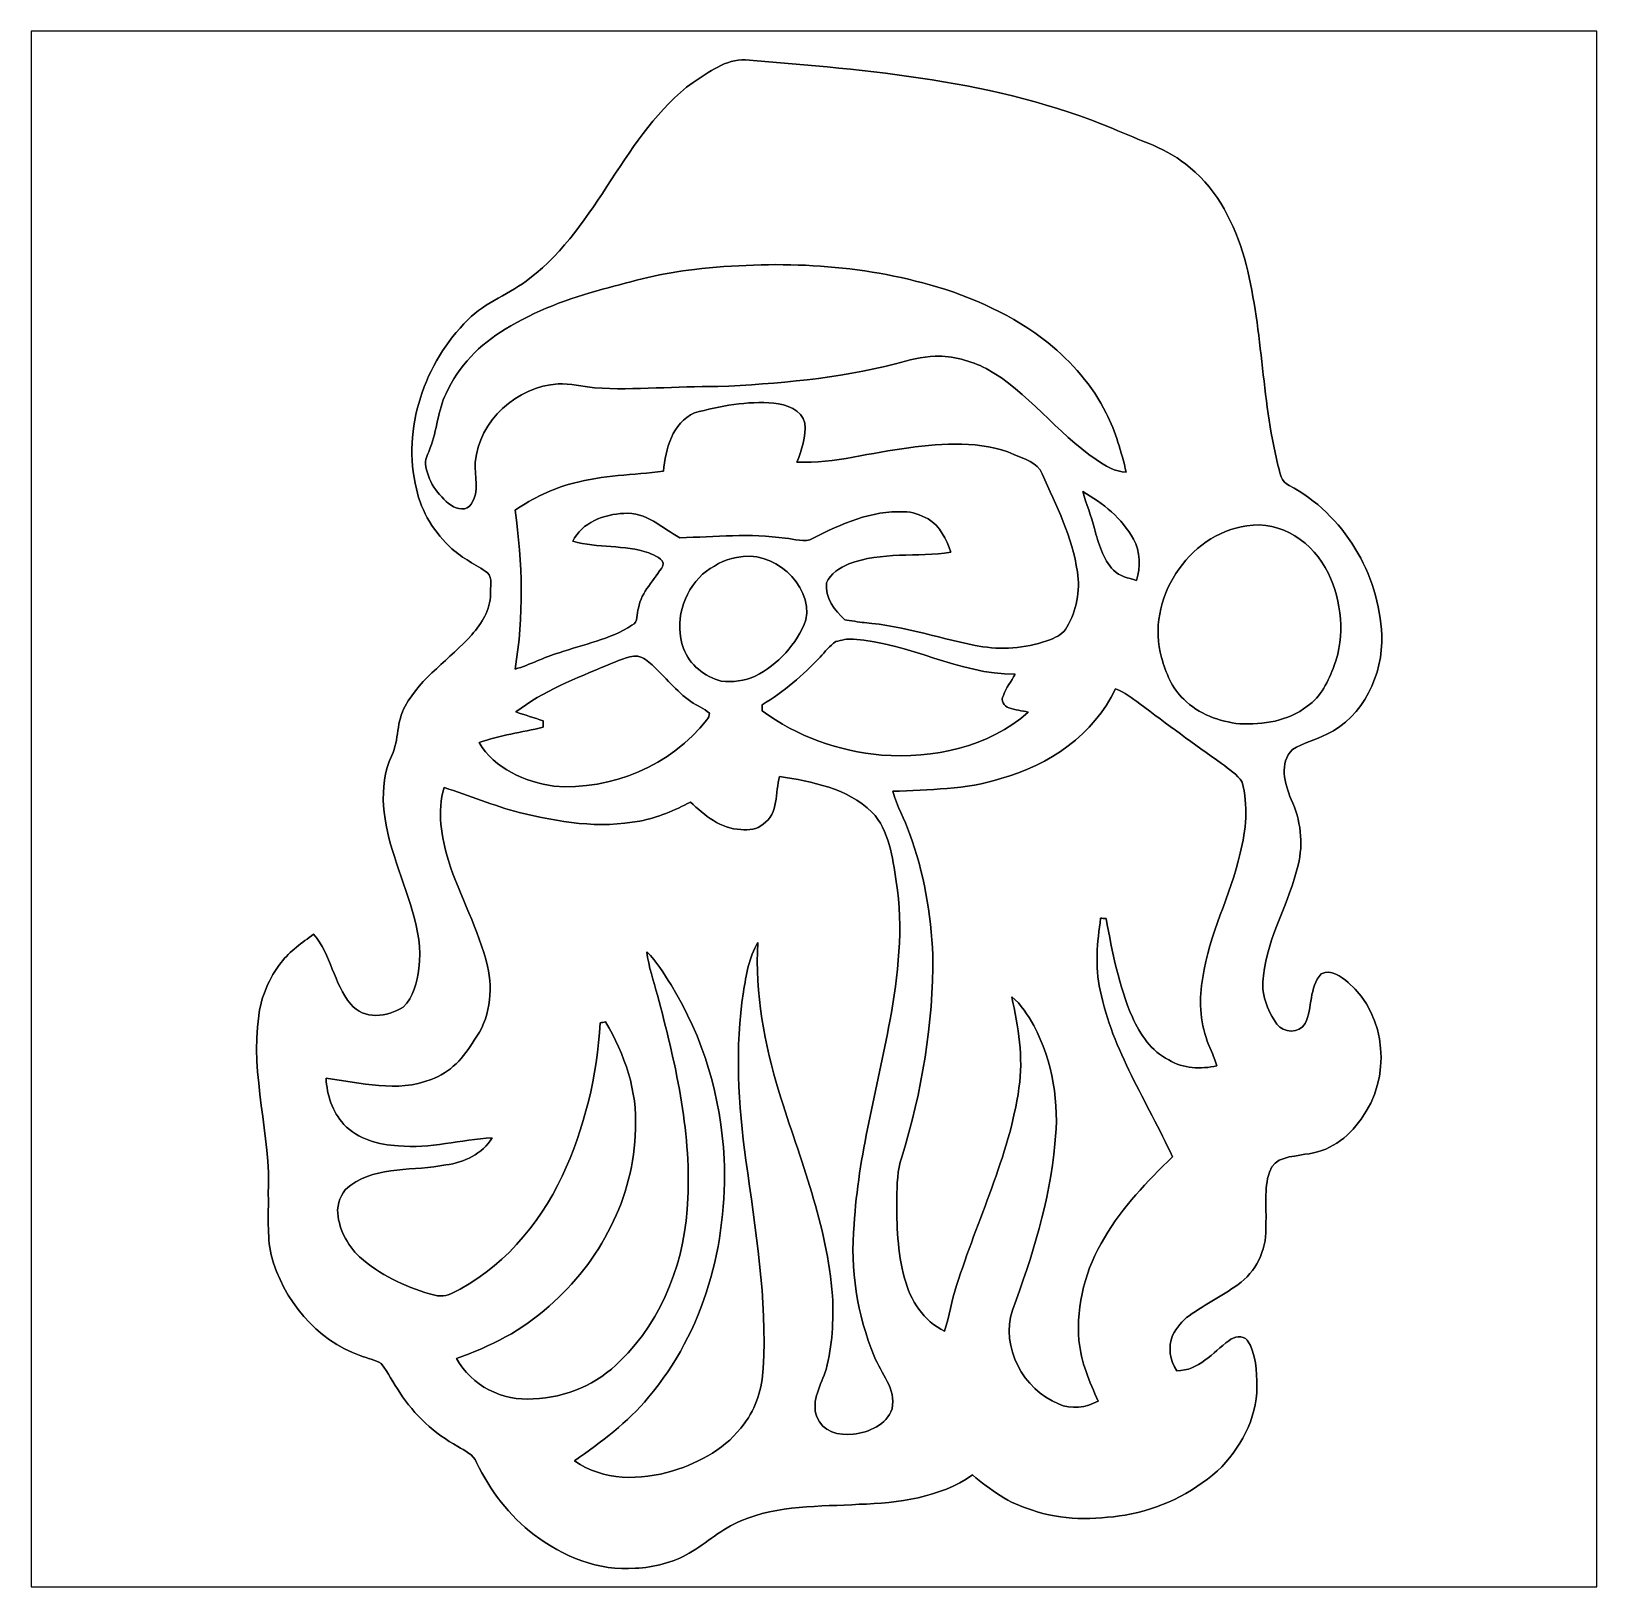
# Model space of a CAD drawing. Header units: centimetres. Extents: x -16.8 to 16.8, y -16.7 to 16.7.
import ezdxf

# ---------------------------------------------------------------- set-up
doc = ezdxf.new("R2010")
doc.units = ezdxf.units.CM
doc.header["$MEASUREMENT"] = 0
doc.layers.add('Layer 1', color=7, linetype='Continuous')

msp = doc.modelspace()

# ---------------------------------------------------------------- linework, layer by layer
at = {"layer": 'Layer 1', "color": 7}
for points, knots in [([(-16.77458, 16.66875), (-16.77458, 16.66875), (16.77458, 16.66875), (16.77458, 16.66875), (16.77458, 16.66875), (16.77458, 16.66875), (16.77458, -16.66875), (16.77458, -16.66875), (16.77458, -16.66875), (16.77458, -16.66875), (-16.77458, -16.66875), (-16.77458, -16.66875), (-16.77458, -16.66875), (-16.77458, -16.66875), (-16.77458, 16.66875), (-16.77458, 16.66875), (-16.77458, 16.66875), (-16.77458, 16.66875), (-16.77458, 16.66875), (-16.77458, 16.66875)], [0, 0, 0, 0, 0.16666667, 0.16666667, 0.16666667, 0.16666667, 0.33333333, 0.33333333, 0.33333333, 0.33333333, 0.5, 0.5, 0.5, 0.5, 0.66666667, 0.66666667, 0.66666667, 0.66666667, 1, 1, 1, 1]), ([(-2.59186, 15.57479), (-4.08481, 14.46671), (-4.61116, 12.50527), (-6.08718, 11.37885), (-6.08718, 11.37885), (-6.50205, 11.03771), (-7.03827, 10.87508), (-7.41786, 10.48703), (-7.41786, 10.48703), (-8.34672, 9.56098), (-8.83744, 8.15481), (-8.5217, 6.86047), (-8.5217, 6.86047), (-8.41481, 6.36411), (-8.13153, 5.91644), (-7.75864, 5.57671), (-7.75864, 5.57671), (-7.53286, 5.36751), (-7.24747, 5.24122), (-6.9977, 5.06518), (-6.9977, 5.06518), (-6.87317, 4.94947), (-6.95043, 4.75156), (-6.93349, 4.60481), (-6.93349, 4.60481), (-6.93103, 4.27179), (-7.12576, 3.97863), (-7.3339, 3.73521), (-7.3339, 3.73521), (-7.79745, 3.2131), (-8.41939, 2.82787), (-8.76371, 2.2038), (-8.76371, 2.2038), (-8.94891, 1.8796), (-8.89353, 1.48308), (-9.04804, 1.14723), (-9.04804, 1.14723), (-9.3659, 0.46531), (-9.21738, -0.32844), (-8.99407, -1.01671), (-8.99407, -1.01671), (-8.75383, -1.79776), (-8.36507, -2.57669), (-8.46737, -3.41665), (-8.46737, -3.41665), (-8.51535, -3.71016), (-8.57779, -4.03472), (-8.80286, -4.24886), (-8.80286, -4.24886), (-9.14294, -4.45805), (-9.65094, -4.52755), (-9.92964, -4.18006), (-9.92964, -4.18006), (-10.29899, -3.73874), (-10.34662, -3.11926), (-10.72621, -2.68182), (-10.72621, -2.68182), (-10.96963, -2.8702), (-11.23068, -3.04377), (-11.42224, -3.28895), (-11.42224, -3.28895), (-11.67448, -3.62126), (-11.84698, -4.01673), (-11.90131, -4.43159), (-11.90131, -4.43159), (-12.08758, -5.72029), (-11.63355, -6.98429), (-11.69494, -8.27264), (-11.69494, -8.27264), (-11.68753, -8.69915), (-11.72386, -9.13342), (-11.63602, -9.55463), (-11.63602, -9.55463), (-11.37567, -10.51736), (-10.67082, -11.39084), (-9.71162, -11.71893), (-9.71162, -11.71893), (-9.56698, -11.77678), (-9.40858, -11.805), (-9.27453, -11.88579), (-9.27453, -11.88579), (-9.12495, -12.08052), (-9.02018, -12.30736), (-8.87589, -12.50703), (-8.87589, -12.50703), (-8.56827, -12.98998), (-8.134, -13.38686), (-7.63376, -13.66344), (-7.63376, -13.66344), (-7.48418, -13.75551), (-7.30144, -13.83277), (-7.23159, -14.00704), (-7.23159, -14.00704), (-6.94725, -14.60923), (-6.52604, -15.14969), (-5.99687, -15.55574), (-5.99687, -15.55574), (-5.37986, -16.01964), (-4.61292, -16.33784), (-3.8287, -16.2747), (-3.8287, -16.2747), (-3.42688, -16.25353), (-3.02295, -16.15334), (-2.67264, -15.9512), (-2.67264, -15.9512), (-2.29482, -15.73671), (-1.97838, -15.41815), (-1.5688, -15.26011), (-1.5688, -15.26011), (-0.76941, -14.91297), (0.11889, -14.95496), (0.97049, -14.90239), (0.97049, -14.90239), (1.80975, -14.8777), (2.68993, -14.76269), (3.39831, -14.27445), (3.39831, -14.27445), (3.77649, -14.58736), (4.18289, -14.89146), (4.66407, -15.02269), (4.66407, -15.02269), (5.30542, -15.25482), (6.00428, -15.23647), (6.66962, -15.13452), (6.66962, -15.13452), (7.39881, -15.00364), (8.09378, -14.68014), (8.64835, -14.18661), (8.64835, -14.18661), (9.13059, -13.71529), (9.49007, -13.07712), (9.49254, -12.3885), (9.49254, -12.3885), (9.48584, -12.04771), (9.48408, -11.67977), (9.28687, -11.38555), (9.28687, -11.38555), (9.18739, -11.26631), (9.00007, -11.31041), (8.89141, -11.39649), (8.89141, -11.39649), (8.54569, -11.64661), (8.24371, -12.04666), (7.77557, -12.03889), (7.77557, -12.03889), (7.62141, -11.82053), (7.58613, -11.53336), (7.68597, -11.2836), (7.68597, -11.2836), (7.77522, -11.12273), (7.88352, -10.96539), (8.03769, -10.86062), (8.03769, -10.86062), (8.40211, -10.60909), (8.79969, -10.40871), (9.15423, -10.14236), (9.15423, -10.14236), (9.51689, -9.84956), (9.71691, -9.37154), (9.6834, -8.90834), (9.6834, -8.90834), (9.70492, -8.53581), (9.63612, -8.14388), (9.76101, -7.7851), (9.76101, -7.7851), (9.86226, -7.44432), (10.2429, -7.46054), (10.52301, -7.40057), (10.52301, -7.40057), (11.01654, -7.35965), (11.45505, -7.05097), (11.72386, -6.64527), (11.72386, -6.64527), (12.37615, -5.79155), (12.28231, -4.42278), (11.4494, -3.71934), (11.4494, -3.71934), (11.28959, -3.59375), (11.0871, -3.42618), (10.87226, -3.53377), (10.87226, -3.53377), (10.60344, -3.82305), (10.68917, -4.26191), (10.52583, -4.59846), (10.52583, -4.59846), (10.39883, -4.81295), (10.06475, -4.80554), (9.92082, -4.61363), (9.92082, -4.61363), (9.71056, -4.31482), (9.56945, -3.93876), (9.63295, -3.56905), (9.63295, -3.56905), (9.72397, -2.73544), (10.18857, -2.01083), (10.37519, -1.20262), (10.37519, -1.20262), (10.49337, -0.73378), (10.43129, -0.23001), (10.22456, 0.20532), (10.22456, 0.20532), (10.0905, 0.54151), (9.96139, 0.98601), (10.2549, 1.27706), (10.2549, 1.27706), (10.48597, 1.41534), (10.75126, 1.4799), (10.98973, 1.60338), (10.98973, 1.60338), (11.77643, 1.97309), (12.198, 2.88255), (12.16836, 3.72569), (12.16836, 3.72569), (12.1158, 5.03837), (11.35168, 6.31966), (10.18152, 6.93561), (10.18152, 6.93561), (10.01042, 7.01005), (9.98961, 7.20831), (9.94339, 7.36741), (9.94339, 7.36741), (9.58215, 8.82509), (9.6206, 10.35262), (9.22584, 11.80324), (9.22584, 11.80324), (9.00994, 12.52926), (8.66422, 13.25809), (8.06203, 13.74211), (8.06203, 13.74211), (7.58825, 14.16332), (6.9656, 14.32666), (6.40256, 14.5863), (6.40256, 14.5863), (3.91231, 15.62417), (1.18921, 15.83584), (-1.46967, 16.05986), (-1.46967, 16.05986), (-1.89618, 16.07009), (-2.25284, 15.79386), (-2.59186, 15.57479)], [0, 0, 0, 0, 0.01639344, 0.01639344, 0.01639344, 0.01639344, 0.03278689, 0.03278689, 0.03278689, 0.03278689, 0.04918033, 0.04918033, 0.04918033, 0.04918033, 0.06557377, 0.06557377, 0.06557377, 0.06557377, 0.08196721, 0.08196721, 0.08196721, 0.08196721, 0.09836066, 0.09836066, 0.09836066, 0.09836066, 0.1147541, 0.1147541, 0.1147541, 0.1147541, 0.13114754, 0.13114754, 0.13114754, 0.13114754, 0.14754098, 0.14754098, 0.14754098, 0.14754098, 0.16393443, 0.16393443, 0.16393443, 0.16393443, 0.18032787, 0.18032787, 0.18032787, 0.18032787, 0.19672131, 0.19672131, 0.19672131, 0.19672131, 0.21311475, 0.21311475, 0.21311475, 0.21311475, 0.2295082, 0.2295082, 0.2295082, 0.2295082, 0.24590164, 0.24590164, 0.24590164, 0.24590164, 0.26229508, 0.26229508, 0.26229508, 0.26229508, 0.27868852, 0.27868852, 0.27868852, 0.27868852, 0.29508197, 0.29508197, 0.29508197, 0.29508197, 0.31147541, 0.31147541, 0.31147541, 0.31147541, 0.32786885, 0.32786885, 0.32786885, 0.32786885, 0.3442623, 0.3442623, 0.3442623, 0.3442623, 0.36065574, 0.36065574, 0.36065574, 0.36065574, 0.37704918, 0.37704918, 0.37704918, 0.37704918, 0.39344262, 0.39344262, 0.39344262, 0.39344262, 0.40983607, 0.40983607, 0.40983607, 0.40983607, 0.42622951, 0.42622951, 0.42622951, 0.42622951, 0.44262295, 0.44262295, 0.44262295, 0.44262295, 0.45901639, 0.45901639, 0.45901639, 0.45901639, 0.47540984, 0.47540984, 0.47540984, 0.47540984, 0.49180328, 0.49180328, 0.49180328, 0.49180328, 0.50819672, 0.50819672, 0.50819672, 0.50819672, 0.52459016, 0.52459016, 0.52459016, 0.52459016, 0.54098361, 0.54098361, 0.54098361, 0.54098361, 0.55737705, 0.55737705, 0.55737705, 0.55737705, 0.57377049, 0.57377049, 0.57377049, 0.57377049, 0.59016393, 0.59016393, 0.59016393, 0.59016393, 0.60655738, 0.60655738, 0.60655738, 0.60655738, 0.62295082, 0.62295082, 0.62295082, 0.62295082, 0.63934426, 0.63934426, 0.63934426, 0.63934426, 0.6557377, 0.6557377, 0.6557377, 0.6557377, 0.67213115, 0.67213115, 0.67213115, 0.67213115, 0.68852459, 0.68852459, 0.68852459, 0.68852459, 0.70491803, 0.70491803, 0.70491803, 0.70491803, 0.72131148, 0.72131148, 0.72131148, 0.72131148, 0.73770492, 0.73770492, 0.73770492, 0.73770492, 0.75409836, 0.75409836, 0.75409836, 0.75409836, 0.7704918, 0.7704918, 0.7704918, 0.7704918, 0.78688525, 0.78688525, 0.78688525, 0.78688525, 0.80327869, 0.80327869, 0.80327869, 0.80327869, 0.81967213, 0.81967213, 0.81967213, 0.81967213, 0.83606557, 0.83606557, 0.83606557, 0.83606557, 0.85245902, 0.85245902, 0.85245902, 0.85245902, 0.86885246, 0.86885246, 0.86885246, 0.86885246, 0.8852459, 0.8852459, 0.8852459, 0.8852459, 0.90163934, 0.90163934, 0.90163934, 0.90163934, 0.91803279, 0.91803279, 0.91803279, 0.91803279, 0.93442623, 0.93442623, 0.93442623, 0.93442623, 0.95081967, 0.95081967, 0.95081967, 0.95081967, 0.96721311, 0.96721311, 0.96721311, 0.96721311, 1, 1, 1, 1]), ([(-2.56293, 11.56511), (-0.88053, 11.75491), (0.84984, 11.69882), (2.48532, 11.2328), (2.48532, 11.2328), (3.39619, 10.98127), (4.2732, 10.57875), (5.01791, 9.99172), (5.01791, 9.99172), (5.52626, 9.57792), (5.96935, 9.07415), (6.26216, 8.48466), (6.26216, 8.48466), (6.46924, 8.08708), (6.58283, 7.65069), (6.6929, 7.21854), (6.6929, 7.21854), (6.45054, 7.22559), (6.23993, 7.35894), (6.04661, 7.49159), (6.04661, 7.49159), (5.19324, 8.05956), (4.59387, 8.94327), (3.689, 9.44174), (3.689, 9.44174), (3.35315, 9.61496), (2.97498, 9.70774), (2.5975, 9.70774), (2.5975, 9.70774), (2.30787, 9.69257), (2.02671, 9.61919), (1.74907, 9.54052), (1.74907, 9.54052), (0.50377, 9.22443), (-0.78352, 9.11331), (-2.06304, 9.05334), (-2.06304, 9.05334), (-2.94499, 9.0678), (-3.82658, 8.96867), (-4.70782, 9.02723), (-4.70782, 9.02723), (-4.9657, 9.06604), (-5.22358, 9.11754), (-5.48605, 9.11366), (-5.48605, 9.11366), (-6.36623, 9.05263), (-7.18291, 8.32591), (-7.2584, 7.43091), (-7.2584, 7.43091), (-7.28028, 7.13564), (-7.1561, 6.79979), (-7.34801, 6.53627), (-7.34801, 6.53627), (-7.43479, 6.38246), (-7.65634, 6.41985), (-7.77769, 6.51051), (-7.77769, 6.51051), (-8.06521, 6.71901), (-8.28675, 7.04356), (-8.32873, 7.40128), (-8.32873, 7.40128), (-8.32838, 7.52052), (-8.25888, 7.62811), (-8.22819, 7.73994), (-8.22819, 7.73994), (-8.0712, 8.11636), (-8.07085, 8.54146), (-7.88247, 8.90658), (-7.88247, 8.90658), (-7.62564, 9.49043), (-7.15857, 9.96103), (-6.61599, 10.28559), (-6.61599, 10.28559), (-5.97394, 10.67929), (-5.26239, 10.94634), (-4.53637, 11.13931), (-4.53637, 11.13931), (-3.88585, 11.31076), (-3.23497, 11.49844), (-2.56293, 11.56511)], [0, 0, 0, 0, 0.04761905, 0.04761905, 0.04761905, 0.04761905, 0.0952381, 0.0952381, 0.0952381, 0.0952381, 0.14285714, 0.14285714, 0.14285714, 0.14285714, 0.19047619, 0.19047619, 0.19047619, 0.19047619, 0.23809524, 0.23809524, 0.23809524, 0.23809524, 0.28571429, 0.28571429, 0.28571429, 0.28571429, 0.33333333, 0.33333333, 0.33333333, 0.33333333, 0.38095238, 0.38095238, 0.38095238, 0.38095238, 0.42857143, 0.42857143, 0.42857143, 0.42857143, 0.47619048, 0.47619048, 0.47619048, 0.47619048, 0.52380952, 0.52380952, 0.52380952, 0.52380952, 0.57142857, 0.57142857, 0.57142857, 0.57142857, 0.61904762, 0.61904762, 0.61904762, 0.61904762, 0.66666667, 0.66666667, 0.66666667, 0.66666667, 0.71428571, 0.71428571, 0.71428571, 0.71428571, 0.76190476, 0.76190476, 0.76190476, 0.76190476, 0.80952381, 0.80952381, 0.80952381, 0.80952381, 0.85714286, 0.85714286, 0.85714286, 0.85714286, 0.9047619, 0.9047619, 0.9047619, 0.9047619, 1, 1, 1, 1]), ([(-2.56258, 8.48995), (-2.01224, 8.636), (-1.43545, 8.75347), (-0.86325, 8.69703), (-0.86325, 8.69703), (-0.59478, 8.6681), (-0.2667, 8.57003), (-0.19685, 8.26699), (-0.19685, 8.26699), (-0.1718, 7.97736), (-0.26529, 7.70255), (-0.36442, 7.43656), (-0.36442, 7.43656), (0.44662, 7.39951), (1.23049, 7.64928), (2.02988, 7.74206), (2.02988, 7.74206), (2.77777, 7.8359), (3.57399, 7.90187), (4.28554, 7.60166), (4.28554, 7.60166), (4.50532, 7.50252), (4.78719, 7.42844), (4.89056, 7.18397), (4.89056, 7.18397), (5.19042, 6.50346), (5.53861, 5.82789), (5.6448, 5.08212), (5.6448, 5.08212), (5.70724, 4.67395), (5.6328, 4.25027), (5.4169, 3.89678), (5.4169, 3.89678), (5.34952, 3.76132), (5.20876, 3.69006), (5.07506, 3.63643), (5.07506, 3.63643), (4.61363, 3.4604), (4.10563, 3.40042), (3.61738, 3.47804), (3.61738, 3.47804), (2.76331, 3.62021), (1.94134, 3.93206), (1.07386, 3.9938), (1.07386, 3.9938), (0.97084, 4.00861), (0.76482, 4.03825), (0.66181, 4.05306), (0.66181, 4.05306), (0.43815, 4.25132), (0.23566, 4.53002), (0.26705, 4.8454), (0.26705, 4.8454), (0.35172, 5.0546), (0.55069, 5.16714), (0.74648, 5.25145), (0.74648, 5.25145), (1.44568, 5.5245), (2.20945, 5.39009), (2.93476, 5.50439), (2.93476, 5.50439), (2.83739, 5.77779), (2.70157, 6.06425), (2.44369, 6.21877), (2.44369, 6.21877), (2.28141, 6.29779), (2.10785, 6.37469), (1.92334, 6.3694), (1.92334, 6.3694), (1.2319, 6.40186), (0.5842, 6.1087), (-0.02046, 5.80602), (-0.02046, 5.80602), (-0.20285, 5.68713), (-0.42122, 5.80002), (-0.61666, 5.80355), (-0.61666, 5.80355), (-1.36596, 5.91503), (-2.12055, 5.83353), (-2.87196, 5.81307), (-2.87196, 5.81307), (-3.2579, 6.01733), (-3.59728, 6.37857), (-4.07458, 6.33624), (-4.07458, 6.33624), (-4.48451, 6.31896), (-4.98757, 6.14362), (-5.16678, 5.73793), (-5.16678, 5.73793), (-4.63656, 5.58236), (-4.06435, 5.6709), (-3.54083, 5.49204), (-3.54083, 5.49204), (-3.435, 5.42749), (-3.1937, 5.38057), (-3.23779, 5.21194), (-3.23779, 5.21194), (-3.41171, 4.91314), (-3.7024, 4.65984), (-3.76202, 4.30495), (-3.76202, 4.30495), (-3.81247, 4.18888), (-3.75461, 4.00191), (-3.90454, 3.93771), (-3.90454, 3.93771), (-4.37268, 3.62797), (-4.93924, 3.53413), (-5.461, 3.34927), (-5.461, 3.34927), (-5.78379, 3.25191), (-6.0833, 3.09316), (-6.40574, 2.99649), (-6.40574, 2.99649), (-6.21665, 4.12397), (-6.24664, 5.27685), (-6.4075, 6.40574), (-6.4075, 6.40574), (-6.02156, 6.66115), (-5.60352, 6.8707), (-5.15338, 6.98535), (-5.15338, 6.98535), (-4.52543, 7.15645), (-3.86997, 7.15539), (-3.22827, 7.23865), (-3.22827, 7.23865), (-3.17994, 7.71313), (-3.04059, 8.27546), (-2.56258, 8.48995)], [0, 0, 0, 0, 0.03030303, 0.03030303, 0.03030303, 0.03030303, 0.06060606, 0.06060606, 0.06060606, 0.06060606, 0.09090909, 0.09090909, 0.09090909, 0.09090909, 0.12121212, 0.12121212, 0.12121212, 0.12121212, 0.15151515, 0.15151515, 0.15151515, 0.15151515, 0.18181818, 0.18181818, 0.18181818, 0.18181818, 0.21212121, 0.21212121, 0.21212121, 0.21212121, 0.24242424, 0.24242424, 0.24242424, 0.24242424, 0.27272727, 0.27272727, 0.27272727, 0.27272727, 0.3030303, 0.3030303, 0.3030303, 0.3030303, 0.33333333, 0.33333333, 0.33333333, 0.33333333, 0.36363636, 0.36363636, 0.36363636, 0.36363636, 0.39393939, 0.39393939, 0.39393939, 0.39393939, 0.42424242, 0.42424242, 0.42424242, 0.42424242, 0.45454545, 0.45454545, 0.45454545, 0.45454545, 0.48484848, 0.48484848, 0.48484848, 0.48484848, 0.51515152, 0.51515152, 0.51515152, 0.51515152, 0.54545455, 0.54545455, 0.54545455, 0.54545455, 0.57575758, 0.57575758, 0.57575758, 0.57575758, 0.60606061, 0.60606061, 0.60606061, 0.60606061, 0.63636364, 0.63636364, 0.63636364, 0.63636364, 0.66666667, 0.66666667, 0.66666667, 0.66666667, 0.6969697, 0.6969697, 0.6969697, 0.6969697, 0.72727273, 0.72727273, 0.72727273, 0.72727273, 0.75757576, 0.75757576, 0.75757576, 0.75757576, 0.78787879, 0.78787879, 0.78787879, 0.78787879, 0.81818182, 0.81818182, 0.81818182, 0.81818182, 0.84848485, 0.84848485, 0.84848485, 0.84848485, 0.87878788, 0.87878788, 0.87878788, 0.87878788, 0.90909091, 0.90909091, 0.90909091, 0.90909091, 0.93939394, 0.93939394, 0.93939394, 0.93939394, 1, 1, 1, 1]), ([(5.76157, 6.80508), (6.1916, 6.55355), (6.60576, 6.23006), (6.84495, 5.78379), (6.84495, 5.78379), (7.00123, 5.52027), (7.00087, 5.18619), (6.9088, 4.90008), (6.9088, 4.90008), (6.73911, 4.95371), (6.55144, 4.98581), (6.42126, 5.11634), (6.42126, 5.11634), (6.18878, 5.36222), (6.09529, 5.69489), (6.01027, 6.01274), (6.01027, 6.01274), (5.93796, 6.28015), (5.83706, 6.53874), (5.76157, 6.80508)], [0, 0, 0, 0, 0.16666667, 0.16666667, 0.16666667, 0.16666667, 0.33333333, 0.33333333, 0.33333333, 0.33333333, 0.5, 0.5, 0.5, 0.5, 0.66666667, 0.66666667, 0.66666667, 0.66666667, 1, 1, 1, 1]), ([(9.27594, 6.06778), (10.0076, 6.19442), (10.71351, 5.70442), (11.01972, 5.06024), (11.01972, 5.06024), (11.31252, 4.44817), (11.38555, 3.71546), (11.14884, 3.07234), (11.14884, 3.07234), (11.02184, 2.74743), (10.87014, 2.40065), (10.56781, 2.20204), (10.56781, 2.20204), (10.16494, 1.87889), (9.62413, 1.80834), (9.12389, 1.82386), (9.12389, 1.82386), (8.68574, 1.87713), (8.2423, 2.03235), (7.92621, 2.35197), (7.92621, 2.35197), (7.66868, 2.58445), (7.54239, 2.91924), (7.44749, 3.24379), (7.44749, 3.24379), (7.09965, 4.46687), (8.01017, 5.89739), (9.27594, 6.06778)], [0, 0, 0, 0, 0.125, 0.125, 0.125, 0.125, 0.25, 0.25, 0.25, 0.25, 0.375, 0.375, 0.375, 0.375, 0.5, 0.5, 0.5, 0.5, 0.625, 0.625, 0.625, 0.625, 0.75, 0.75, 0.75, 0.75, 1, 1, 1, 1]), ([(-1.65947, 5.39221), (-0.89958, 5.56966), (-0.03034, 4.84258), (-0.1718, 4.05095), (-0.1718, 4.05095), (-0.36971, 3.53695), (-0.76553, 3.09174), (-1.26294, 2.84974), (-1.26294, 2.84974), (-1.48484, 2.7372), (-1.74484, 2.7178), (-1.98861, 2.74073), (-1.98861, 2.74073), (-2.34774, 2.83034), (-2.66524, 3.09386), (-2.79612, 3.44311), (-2.79612, 3.44311), (-3.00002, 3.98992), (-2.80811, 4.64114), (-2.38866, 5.03379), (-2.38866, 5.03379), (-2.17452, 5.19959), (-1.93111, 5.34741), (-1.65947, 5.39221)], [0, 0, 0, 0, 0.14285714, 0.14285714, 0.14285714, 0.14285714, 0.28571429, 0.28571429, 0.28571429, 0.28571429, 0.42857143, 0.42857143, 0.42857143, 0.42857143, 0.57142857, 0.57142857, 0.57142857, 0.57142857, 0.71428571, 0.71428571, 0.71428571, 0.71428571, 1, 1, 1, 1]), ([(0.46461, 3.58704), (0.58702, 3.62091), (0.71579, 3.65337), (0.84455, 3.63855), (0.84455, 3.63855), (2.03729, 3.56517), (3.10197, 2.88643), (4.30812, 2.88854), (4.30812, 2.88854), (4.23016, 2.73544), (4.11445, 2.59962), (4.064, 2.43417), (4.064, 2.43417), (3.98639, 2.32339), (4.07247, 2.2038), (4.17371, 2.16923), (4.17371, 2.16923), (4.31024, 2.12654), (4.45276, 2.10467), (4.59317, 2.07786), (4.59317, 2.07786), (3.74615, 1.31763), (2.55552, 1.07421), (1.44745, 1.15711), (1.44745, 1.15711), (0.53093, 1.23649), (-0.36759, 1.55681), (-1.11019, 2.10291), (-1.11019, 2.10291), (-1.10949, 2.1463), (-1.10878, 2.18969), (-1.10772, 2.23308), (-1.10772, 2.23308), (-0.65123, 2.51636), (-0.23319, 2.86032), (0.12912, 3.25755), (0.12912, 3.25755), (0.2413, 3.36585), (0.33091, 3.50238), (0.46461, 3.58704)], [0, 0, 0, 0, 0.09090909, 0.09090909, 0.09090909, 0.09090909, 0.18181818, 0.18181818, 0.18181818, 0.18181818, 0.27272727, 0.27272727, 0.27272727, 0.27272727, 0.36363636, 0.36363636, 0.36363636, 0.36363636, 0.45454545, 0.45454545, 0.45454545, 0.45454545, 0.54545455, 0.54545455, 0.54545455, 0.54545455, 0.63636364, 0.63636364, 0.63636364, 0.63636364, 0.72727273, 0.72727273, 0.72727273, 0.72727273, 0.81818182, 0.81818182, 0.81818182, 0.81818182, 1, 1, 1, 1]), ([(-4.42595, 3.08434), (-4.21287, 3.16124), (-4.0072, 3.28718), (-3.77225, 3.27695), (-3.77225, 3.27695), (-3.65478, 3.24979), (-3.55918, 3.16971), (-3.47098, 3.09139), (-3.47098, 3.09139), (-3.18488, 2.83739), (-2.95734, 2.51813), (-2.63631, 2.30364), (-2.63631, 2.30364), (-2.50719, 2.2158), (-2.36114, 2.15265), (-2.23943, 2.05387), (-2.23943, 2.05387), (-2.2412, 2.00096), (-2.26236, 1.95086), (-2.29658, 1.91064), (-2.29658, 1.91064), (-3.06423, 0.93451), (-4.33776, 0.39123), (-5.57318, 0.48895), (-5.57318, 0.48895), (-6.19054, 0.58138), (-6.84565, 0.86536), (-7.17585, 1.42311), (-7.17585, 1.42311), (-6.73206, 1.58221), (-6.26357, 1.64571), (-5.80602, 1.75189), (-5.80602, 1.75189), (-5.80461, 1.79811), (-5.80355, 1.84432), (-5.80178, 1.89054), (-5.80178, 1.89054), (-5.99793, 1.95615), (-6.19725, 2.01154), (-6.39092, 2.08315), (-6.39092, 2.08315), (-5.80002, 2.52906), (-5.10469, 2.80247), (-4.42595, 3.08434)], [0, 0, 0, 0, 0.08333333, 0.08333333, 0.08333333, 0.08333333, 0.16666667, 0.16666667, 0.16666667, 0.16666667, 0.25, 0.25, 0.25, 0.25, 0.33333333, 0.33333333, 0.33333333, 0.33333333, 0.41666667, 0.41666667, 0.41666667, 0.41666667, 0.5, 0.5, 0.5, 0.5, 0.58333333, 0.58333333, 0.58333333, 0.58333333, 0.66666667, 0.66666667, 0.66666667, 0.66666667, 0.75, 0.75, 0.75, 0.75, 0.83333333, 0.83333333, 0.83333333, 0.83333333, 1, 1, 1, 1]), ([(6.46324, 2.57775), (6.65515, 2.50543), (6.81672, 2.37596), (6.98182, 2.25672), (6.98182, 2.25672), (7.56073, 1.82104), (8.14317, 1.3903), (8.73654, 0.97473), (8.73654, 0.97473), (8.89106, 0.85302), (9.06921, 0.74295), (9.17928, 0.57609), (9.17928, 0.57609), (9.30487, 0.07796), (9.26183, -0.45297), (9.13271, -0.94686), (9.13271, -0.94686), (8.93198, -1.85455), (8.46455, -2.68464), (8.33226, -3.61033), (8.33226, -3.61033), (8.24618, -4.06506), (8.2737, -4.54131), (8.42927, -4.9784), (8.42927, -4.9784), (8.4963, -5.15514), (8.58167, -5.32589), (8.63494, -5.50827), (8.63494, -5.50827), (8.28922, -5.57495), (7.91175, -5.56824), (7.60412, -5.37704), (7.60412, -5.37704), (7.22877, -5.19359), (6.99029, -4.83306), (6.82484, -4.46334), (6.82484, -4.46334), (6.52851, -3.79166), (6.39762, -3.06634), (6.25828, -2.35021), (6.25828, -2.35021), (6.2297, -2.34809), (6.1722, -2.34315), (6.14362, -2.34103), (6.14362, -2.34103), (6.07095, -2.85044), (6.01557, -3.37644), (6.13445, -3.88408), (6.13445, -3.88408), (6.38775, -5.17278), (7.14728, -6.27415), (7.68068, -7.45314), (7.68068, -7.45314), (7.14446, -7.98583), (6.60365, -8.52734), (6.22723, -9.19021), (6.22723, -9.19021), (5.82189, -9.84462), (5.61587, -10.62355), (5.67796, -11.39331), (5.67796, -11.39331), (5.72488, -11.84981), (5.90162, -12.27914), (6.09318, -12.69153), (6.09318, -12.69153), (5.83459, -12.82771), (5.51074, -12.87568), (5.23946, -12.75151), (5.23946, -12.75151), (4.48239, -12.44529), (3.99768, -11.53372), (4.25132, -10.74244), (4.25132, -10.74244), (4.67642, -9.59097), (5.0546, -8.40669), (5.16255, -7.17762), (5.16255, -7.17762), (5.26627, -6.31261), (5.11704, -5.41126), (4.70923, -4.63938), (4.70923, -4.63938), (4.57659, -4.41819), (4.44606, -4.18289), (4.23686, -4.02449), (4.23686, -4.02449), (4.38221, -4.66372), (4.48839, -5.32412), (4.39349, -5.97994), (4.39349, -5.97994), (4.18253, -7.45772), (3.49497, -8.80145), (3.05717, -10.21539), (3.05717, -10.21539), (2.95169, -10.53606), (2.89489, -10.87014), (2.79929, -11.19364), (2.79929, -11.19364), (2.34703, -10.97809), (2.06516, -10.5283), (1.94134, -10.05664), (1.94134, -10.05664), (1.78435, -9.50066), (1.7713, -8.91646), (1.77729, -8.34284), (1.77729, -8.34284), (1.78047, -8.04651), (1.78364, -7.74206), (1.88313, -7.45913), (1.88313, -7.45913), (2.31316, -6.06002), (2.55658, -4.59916), (2.5467, -3.13373), (2.5467, -3.13373), (2.50931, -2.24578), (2.35444, -1.36031), (2.04999, -0.52423), (2.04999, -0.52423), (1.93569, -0.22084), (1.77588, 0.06491), (1.69016, 0.37888), (1.69016, 0.37888), (2.46451, 0.41769), (3.2572, 0.41416), (4.00438, 0.65158), (4.00438, 0.65158), (5.03273, 0.93521), (5.99969, 1.59279), (6.46324, 2.57775)], [0, 0, 0, 0, 0.03030303, 0.03030303, 0.03030303, 0.03030303, 0.06060606, 0.06060606, 0.06060606, 0.06060606, 0.09090909, 0.09090909, 0.09090909, 0.09090909, 0.12121212, 0.12121212, 0.12121212, 0.12121212, 0.15151515, 0.15151515, 0.15151515, 0.15151515, 0.18181818, 0.18181818, 0.18181818, 0.18181818, 0.21212121, 0.21212121, 0.21212121, 0.21212121, 0.24242424, 0.24242424, 0.24242424, 0.24242424, 0.27272727, 0.27272727, 0.27272727, 0.27272727, 0.3030303, 0.3030303, 0.3030303, 0.3030303, 0.33333333, 0.33333333, 0.33333333, 0.33333333, 0.36363636, 0.36363636, 0.36363636, 0.36363636, 0.39393939, 0.39393939, 0.39393939, 0.39393939, 0.42424242, 0.42424242, 0.42424242, 0.42424242, 0.45454545, 0.45454545, 0.45454545, 0.45454545, 0.48484848, 0.48484848, 0.48484848, 0.48484848, 0.51515152, 0.51515152, 0.51515152, 0.51515152, 0.54545455, 0.54545455, 0.54545455, 0.54545455, 0.57575758, 0.57575758, 0.57575758, 0.57575758, 0.60606061, 0.60606061, 0.60606061, 0.60606061, 0.63636364, 0.63636364, 0.63636364, 0.63636364, 0.66666667, 0.66666667, 0.66666667, 0.66666667, 0.6969697, 0.6969697, 0.6969697, 0.6969697, 0.72727273, 0.72727273, 0.72727273, 0.72727273, 0.75757576, 0.75757576, 0.75757576, 0.75757576, 0.78787879, 0.78787879, 0.78787879, 0.78787879, 0.81818182, 0.81818182, 0.81818182, 0.81818182, 0.84848485, 0.84848485, 0.84848485, 0.84848485, 0.87878788, 0.87878788, 0.87878788, 0.87878788, 0.90909091, 0.90909091, 0.90909091, 0.90909091, 0.93939394, 0.93939394, 0.93939394, 0.93939394, 1, 1, 1, 1]), ([(-0.74013, 0.69709), (-0.04022, 0.58737), (0.71226, 0.44768), (1.24037, -0.06491), (1.24037, -0.06491), (1.61996, -0.4639), (1.67534, -1.03258), (1.76354, -1.55046), (1.76354, -1.55046), (1.92405, -2.54811), (1.80128, -3.56235), (1.62525, -4.54872), (1.62525, -4.54872), (1.35961, -5.99934), (0.94439, -7.42879), (0.85972, -8.90764), (0.85972, -8.90764), (0.76941, -9.86437), (0.92428, -10.84086), (1.29187, -11.72774), (1.29187, -11.72774), (1.4291, -12.10381), (1.77024, -12.4206), (1.67181, -12.85522), (1.67181, -12.85522), (1.55787, -13.20447), (1.17616, -13.35793), (0.84067, -13.40167), (0.84067, -13.40167), (0.54328, -13.43378), (0.16863, -13.34735), (0.06279, -13.02702), (0.06279, -13.02702), (-0.07267, -12.67672), (0.15946, -12.3384), (0.25859, -12.01208), (0.25859, -12.01208), (0.39723, -11.5002), (0.41698, -10.96257), (0.39687, -10.43552), (0.39687, -10.43552), (0.28469, -8.92316), (-0.29845, -7.50852), (-0.74683, -6.07589), (-0.74683, -6.07589), (-1.0608, -5.03696), (-1.26929, -3.95182), (-1.20227, -2.86173), (-1.20227, -2.86173), (-1.39982, -3.18064), (-1.44956, -3.55953), (-1.51377, -3.92183), (-1.51377, -3.92183), (-1.69933, -5.11775), (-1.62278, -6.33659), (-1.45803, -7.53004), (-1.45803, -7.53004), (-1.25942, -9.00959), (-0.99766, -10.49408), (-1.09008, -11.99339), (-1.09008, -11.99339), (-1.1109, -12.41496), (-1.23543, -12.84111), (-1.49966, -13.1759), (-1.49966, -13.1759), (-1.85808, -13.69131), (-2.44122, -13.99752), (-3.02507, -14.18802), (-3.02507, -14.18802), (-3.71581, -14.39333), (-4.52261, -14.40498), (-5.1308, -13.97106), (-5.1308, -13.97106), (-4.56671, -13.56254), (-3.98851, -13.15755), (-3.54894, -12.60898), (-3.54894, -12.60898), (-2.35268, -11.20599), (-1.84891, -9.31545), (-1.92652, -7.49617), (-1.92652, -7.49617), (-1.99143, -6.18631), (-2.37278, -4.88703), (-3.06388, -3.76943), (-3.06388, -3.76943), (-3.22263, -3.5246), (-3.36832, -3.26425), (-3.58422, -3.06388), (-3.58422, -3.06388), (-3.54224, -3.38067), (-3.43923, -3.68476), (-3.35633, -3.99274), (-3.35633, -3.99274), (-2.97392, -5.4102), (-2.63878, -6.86506), (-2.70228, -8.34355), (-2.70228, -8.34355), (-2.74461, -9.6266), (-3.22016, -10.92447), (-4.15255, -11.82864), (-4.15255, -11.82864), (-4.63656, -12.33064), (-5.32059, -12.62133), (-6.01592, -12.64179), (-6.01592, -12.64179), (-6.6675, -12.69824), (-7.34907, -12.35992), (-7.65951, -11.77607), (-7.65951, -11.77607), (-6.93984, -11.52243), (-6.24381, -11.176), (-5.67796, -10.65601), (-5.67796, -10.65601), (-4.58929, -9.70986), (-3.85022, -8.31921), (-3.82905, -6.86223), (-3.82905, -6.86223), (-3.77719, -6.04943), (-4.06047, -5.25674), (-4.46546, -4.56424), (-4.46546, -4.56424), (-4.50568, -4.57024), (-4.54554, -4.57694), (-4.58541, -4.58399), (-4.58541, -4.58399), (-4.64785, -5.71641), (-4.91666, -6.84142), (-5.39538, -7.87082), (-5.39538, -7.87082), (-5.90233, -8.93022), (-6.70736, -9.88166), (-7.78369, -10.38966), (-7.78369, -10.38966), (-7.92445, -10.45986), (-8.09343, -10.44434), (-8.23701, -10.39072), (-8.23701, -10.39072), (-8.78381, -10.23091), (-9.31122, -9.97832), (-9.74019, -9.59873), (-9.74019, -9.59873), (-10.01571, -9.33768), (-10.20163, -8.9722), (-10.21045, -8.58908), (-10.21045, -8.58908), (-10.19351, -8.38659), (-10.10497, -8.17668), (-9.92999, -8.06238), (-9.92999, -8.06238), (-9.33626, -7.63729), (-8.56721, -7.76993), (-7.88882, -7.62811), (-7.88882, -7.62811), (-7.4997, -7.57731), (-7.10883, -7.38928), (-6.89681, -7.04815), (-6.89681, -7.04815), (-7.56849, -7.08342), (-8.23207, -7.28592), (-8.90834, -7.22066), (-8.90834, -7.22066), (-9.32886, -7.19526), (-9.77829, -7.07708), (-10.07498, -6.75887), (-10.07498, -6.75887), (-10.32545, -6.49534), (-10.43693, -6.12846), (-10.45704, -5.7718), (-10.45704, -5.7718), (-9.71726, -5.85646), (-8.93022, -6.09071), (-8.20667, -5.79437), (-8.20667, -5.79437), (-7.79709, -5.66032), (-7.49723, -5.31777), (-7.28239, -4.95794), (-7.28239, -4.95794), (-6.94937, -4.50744), (-6.87211, -3.90419), (-6.99982, -3.36691), (-6.99982, -3.36691), (-7.18185, -2.57951), (-7.59143, -1.86972), (-7.8359, -1.10278), (-7.8359, -1.10278), (-7.98477, -0.60043), (-8.0832, -0.05362), (-7.92621, 0.45896), (-7.92621, 0.45896), (-7.38717, 0.29175), (-6.86717, 0.06668), (-6.31896, -0.07197), (-6.31896, -0.07197), (-5.47864, -0.28258), (-4.59458, -0.42686), (-3.7338, -0.25753), (-3.7338, -0.25753), (-3.34892, -0.18944), (-2.99085, -0.02681), (-2.64372, 0.14676), (-2.64372, 0.14676), (-2.34562, -0.12806), (-1.9999, -0.43533), (-1.56845, -0.43674), (-1.56845, -0.43674), (-1.40229, -0.46038), (-1.21638, -0.43956), (-1.08691, -0.32314), (-1.08691, -0.32314), (-0.75636, -0.09984), (-0.8322, 0.35631), (-0.74013, 0.69709)], [0, 0, 0, 0, 0.01851852, 0.01851852, 0.01851852, 0.01851852, 0.03703704, 0.03703704, 0.03703704, 0.03703704, 0.05555556, 0.05555556, 0.05555556, 0.05555556, 0.07407407, 0.07407407, 0.07407407, 0.07407407, 0.09259259, 0.09259259, 0.09259259, 0.09259259, 0.11111111, 0.11111111, 0.11111111, 0.11111111, 0.12962963, 0.12962963, 0.12962963, 0.12962963, 0.14814815, 0.14814815, 0.14814815, 0.14814815, 0.16666667, 0.16666667, 0.16666667, 0.16666667, 0.18518519, 0.18518519, 0.18518519, 0.18518519, 0.2037037, 0.2037037, 0.2037037, 0.2037037, 0.22222222, 0.22222222, 0.22222222, 0.22222222, 0.24074074, 0.24074074, 0.24074074, 0.24074074, 0.25925926, 0.25925926, 0.25925926, 0.25925926, 0.27777778, 0.27777778, 0.27777778, 0.27777778, 0.2962963, 0.2962963, 0.2962963, 0.2962963, 0.31481481, 0.31481481, 0.31481481, 0.31481481, 0.33333333, 0.33333333, 0.33333333, 0.33333333, 0.35185185, 0.35185185, 0.35185185, 0.35185185, 0.37037037, 0.37037037, 0.37037037, 0.37037037, 0.38888889, 0.38888889, 0.38888889, 0.38888889, 0.40740741, 0.40740741, 0.40740741, 0.40740741, 0.42592593, 0.42592593, 0.42592593, 0.42592593, 0.44444444, 0.44444444, 0.44444444, 0.44444444, 0.46296296, 0.46296296, 0.46296296, 0.46296296, 0.48148148, 0.48148148, 0.48148148, 0.48148148, 0.5, 0.5, 0.5, 0.5, 0.51851852, 0.51851852, 0.51851852, 0.51851852, 0.53703704, 0.53703704, 0.53703704, 0.53703704, 0.55555556, 0.55555556, 0.55555556, 0.55555556, 0.57407407, 0.57407407, 0.57407407, 0.57407407, 0.59259259, 0.59259259, 0.59259259, 0.59259259, 0.61111111, 0.61111111, 0.61111111, 0.61111111, 0.62962963, 0.62962963, 0.62962963, 0.62962963, 0.64814815, 0.64814815, 0.64814815, 0.64814815, 0.66666667, 0.66666667, 0.66666667, 0.66666667, 0.68518519, 0.68518519, 0.68518519, 0.68518519, 0.7037037, 0.7037037, 0.7037037, 0.7037037, 0.72222222, 0.72222222, 0.72222222, 0.72222222, 0.74074074, 0.74074074, 0.74074074, 0.74074074, 0.75925926, 0.75925926, 0.75925926, 0.75925926, 0.77777778, 0.77777778, 0.77777778, 0.77777778, 0.7962963, 0.7962963, 0.7962963, 0.7962963, 0.81481481, 0.81481481, 0.81481481, 0.81481481, 0.83333333, 0.83333333, 0.83333333, 0.83333333, 0.85185185, 0.85185185, 0.85185185, 0.85185185, 0.87037037, 0.87037037, 0.87037037, 0.87037037, 0.88888889, 0.88888889, 0.88888889, 0.88888889, 0.90740741, 0.90740741, 0.90740741, 0.90740741, 0.92592593, 0.92592593, 0.92592593, 0.92592593, 0.94444444, 0.94444444, 0.94444444, 0.94444444, 0.96296296, 0.96296296, 0.96296296, 0.96296296, 1, 1, 1, 1])]:
    msp.add_open_spline(points, degree=3, knots=knots, dxfattribs=at)
at = {"layer": 'Layer 1', "color": 251}
for points, knots in [([(-2.59186, 15.57479), (-2.25284, 15.79386), (-1.89618, 16.07009), (-1.46967, 16.05986), (-1.46967, 16.05986), (1.18921, 15.83584), (3.91231, 15.62417), (6.40256, 14.5863), (6.40256, 14.5863), (6.9656, 14.32666), (7.58825, 14.16332), (8.06203, 13.74211), (8.06203, 13.74211), (8.66422, 13.25809), (9.00994, 12.52926), (9.22584, 11.80324), (9.22584, 11.80324), (9.6206, 10.35262), (9.58215, 8.82509), (9.94339, 7.36741), (9.94339, 7.36741), (9.98961, 7.20831), (10.01042, 7.01005), (10.18152, 6.93561), (10.18152, 6.93561), (11.35168, 6.31966), (12.1158, 5.03837), (12.16836, 3.72569), (12.16836, 3.72569), (12.198, 2.88255), (11.77643, 1.97309), (10.98973, 1.60338), (10.98973, 1.60338), (10.75126, 1.4799), (10.48597, 1.41534), (10.2549, 1.27706), (10.2549, 1.27706), (9.96139, 0.98601), (10.0905, 0.54151), (10.22456, 0.20532), (10.22456, 0.20532), (10.43129, -0.23001), (10.49337, -0.73378), (10.37519, -1.20262), (10.37519, -1.20262), (10.18857, -2.01083), (9.72397, -2.73544), (9.63295, -3.56905), (9.63295, -3.56905), (9.56945, -3.93876), (9.71056, -4.31482), (9.92082, -4.61363), (9.92082, -4.61363), (10.06475, -4.80554), (10.39883, -4.81295), (10.52583, -4.59846), (10.52583, -4.59846), (10.68917, -4.26191), (10.60344, -3.82305), (10.87226, -3.53377), (10.87226, -3.53377), (11.0871, -3.42618), (11.28959, -3.59375), (11.4494, -3.71934), (11.4494, -3.71934), (12.28231, -4.42278), (12.37615, -5.79155), (11.72386, -6.64527), (11.72386, -6.64527), (11.45505, -7.05097), (11.01654, -7.35965), (10.52301, -7.40057), (10.52301, -7.40057), (10.2429, -7.46054), (9.86226, -7.44432), (9.76101, -7.7851), (9.76101, -7.7851), (9.63612, -8.14388), (9.70492, -8.53581), (9.6834, -8.90834), (9.6834, -8.90834), (9.71691, -9.37154), (9.51689, -9.84956), (9.15423, -10.14236), (9.15423, -10.14236), (8.79969, -10.40871), (8.40211, -10.60909), (8.03769, -10.86062), (8.03769, -10.86062), (7.88352, -10.96539), (7.77522, -11.12273), (7.68597, -11.2836), (7.68597, -11.2836), (7.58613, -11.53336), (7.62141, -11.82053), (7.77557, -12.03889), (7.77557, -12.03889), (8.24371, -12.04666), (8.54569, -11.64661), (8.89141, -11.39649), (8.89141, -11.39649), (9.00007, -11.31041), (9.18739, -11.26631), (9.28687, -11.38555), (9.28687, -11.38555), (9.48408, -11.67977), (9.48584, -12.04771), (9.49254, -12.3885), (9.49254, -12.3885), (9.49007, -13.07712), (9.13059, -13.71529), (8.64835, -14.18661), (8.64835, -14.18661), (8.09378, -14.68014), (7.39881, -15.00364), (6.66962, -15.13452), (6.66962, -15.13452), (6.00428, -15.23647), (5.30542, -15.25482), (4.66407, -15.02269), (4.66407, -15.02269), (4.18289, -14.89146), (3.77649, -14.58736), (3.39831, -14.27445), (3.39831, -14.27445), (2.68993, -14.76269), (1.80975, -14.8777), (0.97049, -14.90239), (0.97049, -14.90239), (0.11889, -14.95496), (-0.76941, -14.91297), (-1.5688, -15.26011), (-1.5688, -15.26011), (-1.97838, -15.41815), (-2.29482, -15.73671), (-2.67264, -15.9512), (-2.67264, -15.9512), (-3.02295, -16.15334), (-3.42688, -16.25353), (-3.8287, -16.2747), (-3.8287, -16.2747), (-4.61292, -16.33784), (-5.37986, -16.01964), (-5.99687, -15.55574), (-5.99687, -15.55574), (-6.52604, -15.14969), (-6.94725, -14.60923), (-7.23159, -14.00704), (-7.23159, -14.00704), (-7.30144, -13.83277), (-7.48418, -13.75551), (-7.63376, -13.66344), (-7.63376, -13.66344), (-8.134, -13.38686), (-8.56827, -12.98998), (-8.87589, -12.50703), (-8.87589, -12.50703), (-9.02018, -12.30736), (-9.12495, -12.08052), (-9.27453, -11.88579), (-9.27453, -11.88579), (-9.40858, -11.805), (-9.56698, -11.77678), (-9.71162, -11.71893), (-9.71162, -11.71893), (-10.67082, -11.39084), (-11.37567, -10.51736), (-11.63602, -9.55463), (-11.63602, -9.55463), (-11.72386, -9.13342), (-11.68753, -8.69915), (-11.69494, -8.27264), (-11.69494, -8.27264), (-11.63355, -6.98429), (-12.08758, -5.72029), (-11.90131, -4.43159), (-11.90131, -4.43159), (-11.84698, -4.01673), (-11.67448, -3.62126), (-11.42224, -3.28895), (-11.42224, -3.28895), (-11.23068, -3.04377), (-10.96963, -2.8702), (-10.72621, -2.68182), (-10.72621, -2.68182), (-10.34662, -3.11926), (-10.29899, -3.73874), (-9.92964, -4.18006), (-9.92964, -4.18006), (-9.65094, -4.52755), (-9.14294, -4.45805), (-8.80286, -4.24886), (-8.80286, -4.24886), (-8.57779, -4.03472), (-8.51535, -3.71016), (-8.46737, -3.41665), (-8.46737, -3.41665), (-8.36507, -2.57669), (-8.75383, -1.79776), (-8.99407, -1.01671), (-8.99407, -1.01671), (-9.21738, -0.32844), (-9.3659, 0.46531), (-9.04804, 1.14723), (-9.04804, 1.14723), (-8.89353, 1.48308), (-8.94891, 1.8796), (-8.76371, 2.2038), (-8.76371, 2.2038), (-8.41939, 2.82787), (-7.79745, 3.2131), (-7.3339, 3.73521), (-7.3339, 3.73521), (-7.12576, 3.97863), (-6.93103, 4.27179), (-6.93349, 4.60481), (-6.93349, 4.60481), (-6.95043, 4.75156), (-6.87317, 4.94947), (-6.9977, 5.06518), (-6.9977, 5.06518), (-7.24747, 5.24122), (-7.53286, 5.36751), (-7.75864, 5.57671), (-7.75864, 5.57671), (-8.13153, 5.91644), (-8.41481, 6.36411), (-8.5217, 6.86047), (-8.5217, 6.86047), (-8.83744, 8.15481), (-8.34672, 9.56098), (-7.41786, 10.48703), (-7.41786, 10.48703), (-7.03827, 10.87508), (-6.50205, 11.03771), (-6.08718, 11.37885), (-6.08718, 11.37885), (-4.61116, 12.50527), (-4.08481, 14.46671), (-2.59186, 15.57479), (-2.59186, 15.57479), (-2.59186, 15.57479), (-2.59186, 15.57479), (-2.59186, 15.57479)], [0, 0, 0, 0, 0.01612903, 0.01612903, 0.01612903, 0.01612903, 0.03225806, 0.03225806, 0.03225806, 0.03225806, 0.0483871, 0.0483871, 0.0483871, 0.0483871, 0.06451613, 0.06451613, 0.06451613, 0.06451613, 0.08064516, 0.08064516, 0.08064516, 0.08064516, 0.09677419, 0.09677419, 0.09677419, 0.09677419, 0.11290323, 0.11290323, 0.11290323, 0.11290323, 0.12903226, 0.12903226, 0.12903226, 0.12903226, 0.14516129, 0.14516129, 0.14516129, 0.14516129, 0.16129032, 0.16129032, 0.16129032, 0.16129032, 0.17741935, 0.17741935, 0.17741935, 0.17741935, 0.19354839, 0.19354839, 0.19354839, 0.19354839, 0.20967742, 0.20967742, 0.20967742, 0.20967742, 0.22580645, 0.22580645, 0.22580645, 0.22580645, 0.24193548, 0.24193548, 0.24193548, 0.24193548, 0.25806452, 0.25806452, 0.25806452, 0.25806452, 0.27419355, 0.27419355, 0.27419355, 0.27419355, 0.29032258, 0.29032258, 0.29032258, 0.29032258, 0.30645161, 0.30645161, 0.30645161, 0.30645161, 0.32258065, 0.32258065, 0.32258065, 0.32258065, 0.33870968, 0.33870968, 0.33870968, 0.33870968, 0.35483871, 0.35483871, 0.35483871, 0.35483871, 0.37096774, 0.37096774, 0.37096774, 0.37096774, 0.38709677, 0.38709677, 0.38709677, 0.38709677, 0.40322581, 0.40322581, 0.40322581, 0.40322581, 0.41935484, 0.41935484, 0.41935484, 0.41935484, 0.43548387, 0.43548387, 0.43548387, 0.43548387, 0.4516129, 0.4516129, 0.4516129, 0.4516129, 0.46774194, 0.46774194, 0.46774194, 0.46774194, 0.48387097, 0.48387097, 0.48387097, 0.48387097, 0.5, 0.5, 0.5, 0.5, 0.51612903, 0.51612903, 0.51612903, 0.51612903, 0.53225806, 0.53225806, 0.53225806, 0.53225806, 0.5483871, 0.5483871, 0.5483871, 0.5483871, 0.56451613, 0.56451613, 0.56451613, 0.56451613, 0.58064516, 0.58064516, 0.58064516, 0.58064516, 0.59677419, 0.59677419, 0.59677419, 0.59677419, 0.61290323, 0.61290323, 0.61290323, 0.61290323, 0.62903226, 0.62903226, 0.62903226, 0.62903226, 0.64516129, 0.64516129, 0.64516129, 0.64516129, 0.66129032, 0.66129032, 0.66129032, 0.66129032, 0.67741935, 0.67741935, 0.67741935, 0.67741935, 0.69354839, 0.69354839, 0.69354839, 0.69354839, 0.70967742, 0.70967742, 0.70967742, 0.70967742, 0.72580645, 0.72580645, 0.72580645, 0.72580645, 0.74193548, 0.74193548, 0.74193548, 0.74193548, 0.75806452, 0.75806452, 0.75806452, 0.75806452, 0.77419355, 0.77419355, 0.77419355, 0.77419355, 0.79032258, 0.79032258, 0.79032258, 0.79032258, 0.80645161, 0.80645161, 0.80645161, 0.80645161, 0.82258065, 0.82258065, 0.82258065, 0.82258065, 0.83870968, 0.83870968, 0.83870968, 0.83870968, 0.85483871, 0.85483871, 0.85483871, 0.85483871, 0.87096774, 0.87096774, 0.87096774, 0.87096774, 0.88709677, 0.88709677, 0.88709677, 0.88709677, 0.90322581, 0.90322581, 0.90322581, 0.90322581, 0.91935484, 0.91935484, 0.91935484, 0.91935484, 0.93548387, 0.93548387, 0.93548387, 0.93548387, 0.9516129, 0.9516129, 0.9516129, 0.9516129, 0.96774194, 0.96774194, 0.96774194, 0.96774194, 1, 1, 1, 1]), ([(-2.56293, 11.56511), (-3.23497, 11.49844), (-3.88585, 11.31076), (-4.53637, 11.13931), (-4.53637, 11.13931), (-5.26239, 10.94634), (-5.97394, 10.67929), (-6.61599, 10.28559), (-6.61599, 10.28559), (-7.15857, 9.96103), (-7.62564, 9.49043), (-7.88247, 8.90658), (-7.88247, 8.90658), (-8.07085, 8.54146), (-8.0712, 8.11636), (-8.22819, 7.73994), (-8.22819, 7.73994), (-8.25888, 7.62811), (-8.32838, 7.52052), (-8.32873, 7.40128), (-8.32873, 7.40128), (-8.28675, 7.04356), (-8.06521, 6.71901), (-7.77769, 6.51051), (-7.77769, 6.51051), (-7.65634, 6.41985), (-7.43479, 6.38246), (-7.34801, 6.53627), (-7.34801, 6.53627), (-7.1561, 6.79979), (-7.28028, 7.13564), (-7.2584, 7.43091), (-7.2584, 7.43091), (-7.18291, 8.32591), (-6.36623, 9.05263), (-5.48605, 9.11366), (-5.48605, 9.11366), (-5.22358, 9.11754), (-4.9657, 9.06604), (-4.70782, 9.02723), (-4.70782, 9.02723), (-3.82658, 8.96867), (-2.94499, 9.0678), (-2.06304, 9.05334), (-2.06304, 9.05334), (-0.78352, 9.11331), (0.50377, 9.22443), (1.74907, 9.54052), (1.74907, 9.54052), (2.02671, 9.61919), (2.30787, 9.69257), (2.5975, 9.70774), (2.5975, 9.70774), (2.97498, 9.70774), (3.35315, 9.61496), (3.689, 9.44174), (3.689, 9.44174), (4.59387, 8.94327), (5.19324, 8.05956), (6.04661, 7.49159), (6.04661, 7.49159), (6.23993, 7.35894), (6.45054, 7.22559), (6.6929, 7.21854), (6.6929, 7.21854), (6.58283, 7.65069), (6.46924, 8.08708), (6.26216, 8.48466), (6.26216, 8.48466), (5.96935, 9.07415), (5.52626, 9.57792), (5.01791, 9.99172), (5.01791, 9.99172), (4.2732, 10.57875), (3.39619, 10.98127), (2.48532, 11.2328), (2.48532, 11.2328), (0.84984, 11.69882), (-0.88053, 11.75491), (-2.56293, 11.56511), (-2.56293, 11.56511), (-2.56293, 11.56511), (-2.56293, 11.56511), (-2.56293, 11.56511)], [0, 0, 0, 0, 0.04545455, 0.04545455, 0.04545455, 0.04545455, 0.09090909, 0.09090909, 0.09090909, 0.09090909, 0.13636364, 0.13636364, 0.13636364, 0.13636364, 0.18181818, 0.18181818, 0.18181818, 0.18181818, 0.22727273, 0.22727273, 0.22727273, 0.22727273, 0.27272727, 0.27272727, 0.27272727, 0.27272727, 0.31818182, 0.31818182, 0.31818182, 0.31818182, 0.36363636, 0.36363636, 0.36363636, 0.36363636, 0.40909091, 0.40909091, 0.40909091, 0.40909091, 0.45454545, 0.45454545, 0.45454545, 0.45454545, 0.5, 0.5, 0.5, 0.5, 0.54545455, 0.54545455, 0.54545455, 0.54545455, 0.59090909, 0.59090909, 0.59090909, 0.59090909, 0.63636364, 0.63636364, 0.63636364, 0.63636364, 0.68181818, 0.68181818, 0.68181818, 0.68181818, 0.72727273, 0.72727273, 0.72727273, 0.72727273, 0.77272727, 0.77272727, 0.77272727, 0.77272727, 0.81818182, 0.81818182, 0.81818182, 0.81818182, 0.86363636, 0.86363636, 0.86363636, 0.86363636, 0.90909091, 0.90909091, 0.90909091, 0.90909091, 1, 1, 1, 1]), ([(-2.56258, 8.48995), (-3.04059, 8.27546), (-3.17994, 7.71313), (-3.22827, 7.23865), (-3.22827, 7.23865), (-3.86997, 7.15539), (-4.52543, 7.15645), (-5.15338, 6.98535), (-5.15338, 6.98535), (-5.60352, 6.8707), (-6.02156, 6.66115), (-6.4075, 6.40574), (-6.4075, 6.40574), (-6.24664, 5.27685), (-6.21665, 4.12397), (-6.40574, 2.99649), (-6.40574, 2.99649), (-6.0833, 3.09316), (-5.78379, 3.25191), (-5.461, 3.34927), (-5.461, 3.34927), (-4.93924, 3.53413), (-4.37268, 3.62797), (-3.90454, 3.93771), (-3.90454, 3.93771), (-3.75461, 4.00191), (-3.81247, 4.18888), (-3.76202, 4.30495), (-3.76202, 4.30495), (-3.7024, 4.65984), (-3.41171, 4.91314), (-3.23779, 5.21194), (-3.23779, 5.21194), (-3.1937, 5.38057), (-3.435, 5.42749), (-3.54083, 5.49204), (-3.54083, 5.49204), (-4.06435, 5.6709), (-4.63656, 5.58236), (-5.16678, 5.73793), (-5.16678, 5.73793), (-4.98757, 6.14362), (-4.48451, 6.31896), (-4.07458, 6.33624), (-4.07458, 6.33624), (-3.59728, 6.37857), (-3.2579, 6.01733), (-2.87196, 5.81307), (-2.87196, 5.81307), (-2.12055, 5.83353), (-1.36596, 5.91503), (-0.61666, 5.80355), (-0.61666, 5.80355), (-0.42122, 5.80002), (-0.20285, 5.68713), (-0.02046, 5.80602), (-0.02046, 5.80602), (0.5842, 6.1087), (1.2319, 6.40186), (1.92334, 6.3694), (1.92334, 6.3694), (2.10785, 6.37469), (2.28141, 6.29779), (2.44369, 6.21877), (2.44369, 6.21877), (2.70157, 6.06425), (2.83739, 5.77779), (2.93476, 5.50439), (2.93476, 5.50439), (2.20945, 5.39009), (1.44568, 5.5245), (0.74648, 5.25145), (0.74648, 5.25145), (0.55069, 5.16714), (0.35172, 5.0546), (0.26705, 4.8454), (0.26705, 4.8454), (0.23566, 4.53002), (0.43815, 4.25132), (0.66181, 4.05306), (0.66181, 4.05306), (0.76482, 4.03825), (0.97084, 4.00861), (1.07386, 3.9938), (1.07386, 3.9938), (1.94134, 3.93206), (2.76331, 3.62021), (3.61738, 3.47804), (3.61738, 3.47804), (4.10563, 3.40042), (4.61363, 3.4604), (5.07506, 3.63643), (5.07506, 3.63643), (5.20876, 3.69006), (5.34952, 3.76132), (5.4169, 3.89678), (5.4169, 3.89678), (5.6328, 4.25027), (5.70724, 4.67395), (5.6448, 5.08212), (5.6448, 5.08212), (5.53861, 5.82789), (5.19042, 6.50346), (4.89056, 7.18397), (4.89056, 7.18397), (4.78719, 7.42844), (4.50532, 7.50252), (4.28554, 7.60166), (4.28554, 7.60166), (3.57399, 7.90187), (2.77777, 7.8359), (2.02988, 7.74206), (2.02988, 7.74206), (1.23049, 7.64928), (0.44662, 7.39951), (-0.36442, 7.43656), (-0.36442, 7.43656), (-0.26529, 7.70255), (-0.1718, 7.97736), (-0.19685, 8.26699), (-0.19685, 8.26699), (-0.2667, 8.57003), (-0.59478, 8.6681), (-0.86325, 8.69703), (-0.86325, 8.69703), (-1.43545, 8.75347), (-2.01224, 8.636), (-2.56258, 8.48995), (-2.56258, 8.48995), (-2.56258, 8.48995), (-2.56258, 8.48995), (-2.56258, 8.48995)], [0, 0, 0, 0, 0.02941176, 0.02941176, 0.02941176, 0.02941176, 0.05882353, 0.05882353, 0.05882353, 0.05882353, 0.08823529, 0.08823529, 0.08823529, 0.08823529, 0.11764706, 0.11764706, 0.11764706, 0.11764706, 0.14705882, 0.14705882, 0.14705882, 0.14705882, 0.17647059, 0.17647059, 0.17647059, 0.17647059, 0.20588235, 0.20588235, 0.20588235, 0.20588235, 0.23529412, 0.23529412, 0.23529412, 0.23529412, 0.26470588, 0.26470588, 0.26470588, 0.26470588, 0.29411765, 0.29411765, 0.29411765, 0.29411765, 0.32352941, 0.32352941, 0.32352941, 0.32352941, 0.35294118, 0.35294118, 0.35294118, 0.35294118, 0.38235294, 0.38235294, 0.38235294, 0.38235294, 0.41176471, 0.41176471, 0.41176471, 0.41176471, 0.44117647, 0.44117647, 0.44117647, 0.44117647, 0.47058824, 0.47058824, 0.47058824, 0.47058824, 0.5, 0.5, 0.5, 0.5, 0.52941176, 0.52941176, 0.52941176, 0.52941176, 0.55882353, 0.55882353, 0.55882353, 0.55882353, 0.58823529, 0.58823529, 0.58823529, 0.58823529, 0.61764706, 0.61764706, 0.61764706, 0.61764706, 0.64705882, 0.64705882, 0.64705882, 0.64705882, 0.67647059, 0.67647059, 0.67647059, 0.67647059, 0.70588235, 0.70588235, 0.70588235, 0.70588235, 0.73529412, 0.73529412, 0.73529412, 0.73529412, 0.76470588, 0.76470588, 0.76470588, 0.76470588, 0.79411765, 0.79411765, 0.79411765, 0.79411765, 0.82352941, 0.82352941, 0.82352941, 0.82352941, 0.85294118, 0.85294118, 0.85294118, 0.85294118, 0.88235294, 0.88235294, 0.88235294, 0.88235294, 0.91176471, 0.91176471, 0.91176471, 0.91176471, 0.94117647, 0.94117647, 0.94117647, 0.94117647, 1, 1, 1, 1]), ([(5.76157, 6.80508), (5.83706, 6.53874), (5.93796, 6.28015), (6.01027, 6.01274), (6.01027, 6.01274), (6.09529, 5.69489), (6.18878, 5.36222), (6.42126, 5.11634), (6.42126, 5.11634), (6.55144, 4.98581), (6.73911, 4.95371), (6.9088, 4.90008), (6.9088, 4.90008), (7.00087, 5.18619), (7.00123, 5.52027), (6.84495, 5.78379), (6.84495, 5.78379), (6.60576, 6.23006), (6.1916, 6.55355), (5.76157, 6.80508), (5.76157, 6.80508), (5.76157, 6.80508), (5.76157, 6.80508), (5.76157, 6.80508)], [0, 0, 0, 0, 0.14285714, 0.14285714, 0.14285714, 0.14285714, 0.28571429, 0.28571429, 0.28571429, 0.28571429, 0.42857143, 0.42857143, 0.42857143, 0.42857143, 0.57142857, 0.57142857, 0.57142857, 0.57142857, 0.71428571, 0.71428571, 0.71428571, 0.71428571, 1, 1, 1, 1]), ([(9.27594, 6.06778), (8.01017, 5.89739), (7.09965, 4.46687), (7.44749, 3.24379), (7.44749, 3.24379), (7.54239, 2.91924), (7.66868, 2.58445), (7.92621, 2.35197), (7.92621, 2.35197), (8.2423, 2.03235), (8.68574, 1.87713), (9.12389, 1.82386), (9.12389, 1.82386), (9.62413, 1.80834), (10.16494, 1.87889), (10.56781, 2.20204), (10.56781, 2.20204), (10.87014, 2.40065), (11.02184, 2.74743), (11.14884, 3.07234), (11.14884, 3.07234), (11.38555, 3.71546), (11.31252, 4.44817), (11.01972, 5.06024), (11.01972, 5.06024), (10.71351, 5.70442), (10.0076, 6.19442), (9.27594, 6.06778), (9.27594, 6.06778), (9.27594, 6.06778), (9.27594, 6.06778), (9.27594, 6.06778)], [0, 0, 0, 0, 0.11111111, 0.11111111, 0.11111111, 0.11111111, 0.22222222, 0.22222222, 0.22222222, 0.22222222, 0.33333333, 0.33333333, 0.33333333, 0.33333333, 0.44444444, 0.44444444, 0.44444444, 0.44444444, 0.55555556, 0.55555556, 0.55555556, 0.55555556, 0.66666667, 0.66666667, 0.66666667, 0.66666667, 0.77777778, 0.77777778, 0.77777778, 0.77777778, 1, 1, 1, 1]), ([(-1.65947, 5.39221), (-1.93111, 5.34741), (-2.17452, 5.19959), (-2.38866, 5.03379), (-2.38866, 5.03379), (-2.80811, 4.64114), (-3.00002, 3.98992), (-2.79612, 3.44311), (-2.79612, 3.44311), (-2.66524, 3.09386), (-2.34774, 2.83034), (-1.98861, 2.74073), (-1.98861, 2.74073), (-1.74484, 2.7178), (-1.48484, 2.7372), (-1.26294, 2.84974), (-1.26294, 2.84974), (-0.76553, 3.09174), (-0.36971, 3.53695), (-0.1718, 4.05095), (-0.1718, 4.05095), (-0.03034, 4.84258), (-0.89958, 5.56966), (-1.65947, 5.39221), (-1.65947, 5.39221), (-1.65947, 5.39221), (-1.65947, 5.39221), (-1.65947, 5.39221)], [0, 0, 0, 0, 0.125, 0.125, 0.125, 0.125, 0.25, 0.25, 0.25, 0.25, 0.375, 0.375, 0.375, 0.375, 0.5, 0.5, 0.5, 0.5, 0.625, 0.625, 0.625, 0.625, 0.75, 0.75, 0.75, 0.75, 1, 1, 1, 1]), ([(0.46461, 3.58704), (0.33091, 3.50238), (0.2413, 3.36585), (0.12912, 3.25755), (0.12912, 3.25755), (-0.23319, 2.86032), (-0.65123, 2.51636), (-1.10772, 2.23308), (-1.10772, 2.23308), (-1.10878, 2.18969), (-1.10949, 2.1463), (-1.11019, 2.10291), (-1.11019, 2.10291), (-0.36759, 1.55681), (0.53093, 1.23649), (1.44745, 1.15711), (1.44745, 1.15711), (2.55552, 1.07421), (3.74615, 1.31763), (4.59317, 2.07786), (4.59317, 2.07786), (4.45276, 2.10467), (4.31024, 2.12654), (4.17371, 2.16923), (4.17371, 2.16923), (4.07247, 2.2038), (3.98639, 2.32339), (4.064, 2.43417), (4.064, 2.43417), (4.11445, 2.59962), (4.23016, 2.73544), (4.30812, 2.88854), (4.30812, 2.88854), (3.10197, 2.88643), (2.03729, 3.56517), (0.84455, 3.63855), (0.84455, 3.63855), (0.71579, 3.65337), (0.58702, 3.62091), (0.46461, 3.58704), (0.46461, 3.58704), (0.46461, 3.58704), (0.46461, 3.58704), (0.46461, 3.58704)], [0, 0, 0, 0, 0.08333333, 0.08333333, 0.08333333, 0.08333333, 0.16666667, 0.16666667, 0.16666667, 0.16666667, 0.25, 0.25, 0.25, 0.25, 0.33333333, 0.33333333, 0.33333333, 0.33333333, 0.41666667, 0.41666667, 0.41666667, 0.41666667, 0.5, 0.5, 0.5, 0.5, 0.58333333, 0.58333333, 0.58333333, 0.58333333, 0.66666667, 0.66666667, 0.66666667, 0.66666667, 0.75, 0.75, 0.75, 0.75, 0.83333333, 0.83333333, 0.83333333, 0.83333333, 1, 1, 1, 1]), ([(-4.42595, 3.08434), (-5.10469, 2.80247), (-5.80002, 2.52906), (-6.39092, 2.08315), (-6.39092, 2.08315), (-6.19725, 2.01154), (-5.99793, 1.95615), (-5.80178, 1.89054), (-5.80178, 1.89054), (-5.80355, 1.84432), (-5.80461, 1.79811), (-5.80602, 1.75189), (-5.80602, 1.75189), (-6.26357, 1.64571), (-6.73206, 1.58221), (-7.17585, 1.42311), (-7.17585, 1.42311), (-6.84565, 0.86536), (-6.19054, 0.58138), (-5.57318, 0.48895), (-5.57318, 0.48895), (-4.33776, 0.39123), (-3.06423, 0.93451), (-2.29658, 1.91064), (-2.29658, 1.91064), (-2.26236, 1.95086), (-2.2412, 2.00096), (-2.23943, 2.05387), (-2.23943, 2.05387), (-2.36114, 2.15265), (-2.50719, 2.2158), (-2.63631, 2.30364), (-2.63631, 2.30364), (-2.95734, 2.51813), (-3.18488, 2.83739), (-3.47098, 3.09139), (-3.47098, 3.09139), (-3.55918, 3.16971), (-3.65478, 3.24979), (-3.77225, 3.27695), (-3.77225, 3.27695), (-4.0072, 3.28718), (-4.21287, 3.16124), (-4.42595, 3.08434), (-4.42595, 3.08434), (-4.42595, 3.08434), (-4.42595, 3.08434), (-4.42595, 3.08434)], [0, 0, 0, 0, 0.07692308, 0.07692308, 0.07692308, 0.07692308, 0.15384615, 0.15384615, 0.15384615, 0.15384615, 0.23076923, 0.23076923, 0.23076923, 0.23076923, 0.30769231, 0.30769231, 0.30769231, 0.30769231, 0.38461538, 0.38461538, 0.38461538, 0.38461538, 0.46153846, 0.46153846, 0.46153846, 0.46153846, 0.53846154, 0.53846154, 0.53846154, 0.53846154, 0.61538462, 0.61538462, 0.61538462, 0.61538462, 0.69230769, 0.69230769, 0.69230769, 0.69230769, 0.76923077, 0.76923077, 0.76923077, 0.76923077, 0.84615385, 0.84615385, 0.84615385, 0.84615385, 1, 1, 1, 1]), ([(6.46324, 2.57775), (5.99969, 1.59279), (5.03273, 0.93521), (4.00438, 0.65158), (4.00438, 0.65158), (3.2572, 0.41416), (2.46451, 0.41769), (1.69016, 0.37888), (1.69016, 0.37888), (1.77588, 0.06491), (1.93569, -0.22084), (2.04999, -0.52423), (2.04999, -0.52423), (2.35444, -1.36031), (2.50931, -2.24578), (2.5467, -3.13373), (2.5467, -3.13373), (2.55658, -4.59916), (2.31316, -6.06002), (1.88313, -7.45913), (1.88313, -7.45913), (1.78364, -7.74206), (1.78047, -8.04651), (1.77729, -8.34284), (1.77729, -8.34284), (1.7713, -8.91646), (1.78435, -9.50066), (1.94134, -10.05664), (1.94134, -10.05664), (2.06516, -10.5283), (2.34703, -10.97809), (2.79929, -11.19364), (2.79929, -11.19364), (2.89489, -10.87014), (2.95169, -10.53606), (3.05717, -10.21539), (3.05717, -10.21539), (3.49497, -8.80145), (4.18253, -7.45772), (4.39349, -5.97994), (4.39349, -5.97994), (4.48839, -5.32412), (4.38221, -4.66372), (4.23686, -4.02449), (4.23686, -4.02449), (4.44606, -4.18289), (4.57659, -4.41819), (4.70923, -4.63938), (4.70923, -4.63938), (5.11704, -5.41126), (5.26627, -6.31261), (5.16255, -7.17762), (5.16255, -7.17762), (5.0546, -8.40669), (4.67642, -9.59097), (4.25132, -10.74244), (4.25132, -10.74244), (3.99768, -11.53372), (4.48239, -12.44529), (5.23946, -12.75151), (5.23946, -12.75151), (5.51074, -12.87568), (5.83459, -12.82771), (6.09318, -12.69153), (6.09318, -12.69153), (5.90162, -12.27914), (5.72488, -11.84981), (5.67796, -11.39331), (5.67796, -11.39331), (5.61587, -10.62355), (5.82189, -9.84462), (6.22723, -9.19021), (6.22723, -9.19021), (6.60365, -8.52734), (7.14446, -7.98583), (7.68068, -7.45314), (7.68068, -7.45314), (7.14728, -6.27415), (6.38775, -5.17278), (6.13445, -3.88408), (6.13445, -3.88408), (6.01557, -3.37644), (6.07095, -2.85044), (6.14362, -2.34103), (6.14362, -2.34103), (6.1722, -2.34315), (6.2297, -2.34809), (6.25828, -2.35021), (6.25828, -2.35021), (6.39762, -3.06634), (6.52851, -3.79166), (6.82484, -4.46334), (6.82484, -4.46334), (6.99029, -4.83306), (7.22877, -5.19359), (7.60412, -5.37704), (7.60412, -5.37704), (7.91175, -5.56824), (8.28922, -5.57495), (8.63494, -5.50827), (8.63494, -5.50827), (8.58167, -5.32589), (8.4963, -5.15514), (8.42927, -4.9784), (8.42927, -4.9784), (8.2737, -4.54131), (8.24618, -4.06506), (8.33226, -3.61033), (8.33226, -3.61033), (8.46455, -2.68464), (8.93198, -1.85455), (9.13271, -0.94686), (9.13271, -0.94686), (9.26183, -0.45297), (9.30487, 0.07796), (9.17928, 0.57609), (9.17928, 0.57609), (9.06921, 0.74295), (8.89106, 0.85302), (8.73654, 0.97473), (8.73654, 0.97473), (8.14317, 1.3903), (7.56073, 1.82104), (6.98182, 2.25672), (6.98182, 2.25672), (6.81672, 2.37596), (6.65515, 2.50543), (6.46324, 2.57775), (6.46324, 2.57775), (6.46324, 2.57775), (6.46324, 2.57775), (6.46324, 2.57775)], [0, 0, 0, 0, 0.02941176, 0.02941176, 0.02941176, 0.02941176, 0.05882353, 0.05882353, 0.05882353, 0.05882353, 0.08823529, 0.08823529, 0.08823529, 0.08823529, 0.11764706, 0.11764706, 0.11764706, 0.11764706, 0.14705882, 0.14705882, 0.14705882, 0.14705882, 0.17647059, 0.17647059, 0.17647059, 0.17647059, 0.20588235, 0.20588235, 0.20588235, 0.20588235, 0.23529412, 0.23529412, 0.23529412, 0.23529412, 0.26470588, 0.26470588, 0.26470588, 0.26470588, 0.29411765, 0.29411765, 0.29411765, 0.29411765, 0.32352941, 0.32352941, 0.32352941, 0.32352941, 0.35294118, 0.35294118, 0.35294118, 0.35294118, 0.38235294, 0.38235294, 0.38235294, 0.38235294, 0.41176471, 0.41176471, 0.41176471, 0.41176471, 0.44117647, 0.44117647, 0.44117647, 0.44117647, 0.47058824, 0.47058824, 0.47058824, 0.47058824, 0.5, 0.5, 0.5, 0.5, 0.52941176, 0.52941176, 0.52941176, 0.52941176, 0.55882353, 0.55882353, 0.55882353, 0.55882353, 0.58823529, 0.58823529, 0.58823529, 0.58823529, 0.61764706, 0.61764706, 0.61764706, 0.61764706, 0.64705882, 0.64705882, 0.64705882, 0.64705882, 0.67647059, 0.67647059, 0.67647059, 0.67647059, 0.70588235, 0.70588235, 0.70588235, 0.70588235, 0.73529412, 0.73529412, 0.73529412, 0.73529412, 0.76470588, 0.76470588, 0.76470588, 0.76470588, 0.79411765, 0.79411765, 0.79411765, 0.79411765, 0.82352941, 0.82352941, 0.82352941, 0.82352941, 0.85294118, 0.85294118, 0.85294118, 0.85294118, 0.88235294, 0.88235294, 0.88235294, 0.88235294, 0.91176471, 0.91176471, 0.91176471, 0.91176471, 0.94117647, 0.94117647, 0.94117647, 0.94117647, 1, 1, 1, 1]), ([(-0.74013, 0.69709), (-0.8322, 0.35631), (-0.75636, -0.09984), (-1.08691, -0.32314), (-1.08691, -0.32314), (-1.21638, -0.43956), (-1.40229, -0.46038), (-1.56845, -0.43674), (-1.56845, -0.43674), (-1.9999, -0.43533), (-2.34562, -0.12806), (-2.64372, 0.14676), (-2.64372, 0.14676), (-2.99085, -0.02681), (-3.34892, -0.18944), (-3.7338, -0.25753), (-3.7338, -0.25753), (-4.59458, -0.42686), (-5.47864, -0.28258), (-6.31896, -0.07197), (-6.31896, -0.07197), (-6.86717, 0.06668), (-7.38717, 0.29175), (-7.92621, 0.45896), (-7.92621, 0.45896), (-8.0832, -0.05362), (-7.98477, -0.60043), (-7.8359, -1.10278), (-7.8359, -1.10278), (-7.59143, -1.86972), (-7.18185, -2.57951), (-6.99982, -3.36691), (-6.99982, -3.36691), (-6.87211, -3.90419), (-6.94937, -4.50744), (-7.28239, -4.95794), (-7.28239, -4.95794), (-7.49723, -5.31777), (-7.79709, -5.66032), (-8.20667, -5.79437), (-8.20667, -5.79437), (-8.93022, -6.09071), (-9.71726, -5.85646), (-10.45704, -5.7718), (-10.45704, -5.7718), (-10.43693, -6.12846), (-10.32545, -6.49534), (-10.07498, -6.75887), (-10.07498, -6.75887), (-9.77829, -7.07708), (-9.32886, -7.19526), (-8.90834, -7.22066), (-8.90834, -7.22066), (-8.23207, -7.28592), (-7.56849, -7.08342), (-6.89681, -7.04815), (-6.89681, -7.04815), (-7.10883, -7.38928), (-7.4997, -7.57731), (-7.88882, -7.62811), (-7.88882, -7.62811), (-8.56721, -7.76993), (-9.33626, -7.63729), (-9.92999, -8.06238), (-9.92999, -8.06238), (-10.10497, -8.17668), (-10.19351, -8.38659), (-10.21045, -8.58908), (-10.21045, -8.58908), (-10.20163, -8.9722), (-10.01571, -9.33768), (-9.74019, -9.59873), (-9.74019, -9.59873), (-9.31122, -9.97832), (-8.78381, -10.23091), (-8.23701, -10.39072), (-8.23701, -10.39072), (-8.09343, -10.44434), (-7.92445, -10.45986), (-7.78369, -10.38966), (-7.78369, -10.38966), (-6.70736, -9.88166), (-5.90233, -8.93022), (-5.39538, -7.87082), (-5.39538, -7.87082), (-4.91666, -6.84142), (-4.64785, -5.71641), (-4.58541, -4.58399), (-4.58541, -4.58399), (-4.54554, -4.57694), (-4.50568, -4.57024), (-4.46546, -4.56424), (-4.46546, -4.56424), (-4.06047, -5.25674), (-3.77719, -6.04943), (-3.82905, -6.86223), (-3.82905, -6.86223), (-3.85022, -8.31921), (-4.58929, -9.70986), (-5.67796, -10.65601), (-5.67796, -10.65601), (-6.24381, -11.176), (-6.93984, -11.52243), (-7.65951, -11.77607), (-7.65951, -11.77607), (-7.34907, -12.35992), (-6.6675, -12.69824), (-6.01592, -12.64179), (-6.01592, -12.64179), (-5.32059, -12.62133), (-4.63656, -12.33064), (-4.15255, -11.82864), (-4.15255, -11.82864), (-3.22016, -10.92447), (-2.74461, -9.6266), (-2.70228, -8.34355), (-2.70228, -8.34355), (-2.63878, -6.86506), (-2.97392, -5.4102), (-3.35633, -3.99274), (-3.35633, -3.99274), (-3.43923, -3.68476), (-3.54224, -3.38067), (-3.58422, -3.06388), (-3.58422, -3.06388), (-3.36832, -3.26425), (-3.22263, -3.5246), (-3.06388, -3.76943), (-3.06388, -3.76943), (-2.37278, -4.88703), (-1.99143, -6.18631), (-1.92652, -7.49617), (-1.92652, -7.49617), (-1.84891, -9.31545), (-2.35268, -11.20599), (-3.54894, -12.60898), (-3.54894, -12.60898), (-3.98851, -13.15755), (-4.56671, -13.56254), (-5.1308, -13.97106), (-5.1308, -13.97106), (-4.52261, -14.40498), (-3.71581, -14.39333), (-3.02507, -14.18802), (-3.02507, -14.18802), (-2.44122, -13.99752), (-1.85808, -13.69131), (-1.49966, -13.1759), (-1.49966, -13.1759), (-1.23543, -12.84111), (-1.1109, -12.41496), (-1.09008, -11.99339), (-1.09008, -11.99339), (-0.99766, -10.49408), (-1.25942, -9.00959), (-1.45803, -7.53004), (-1.45803, -7.53004), (-1.62278, -6.33659), (-1.69933, -5.11775), (-1.51377, -3.92183), (-1.51377, -3.92183), (-1.44956, -3.55953), (-1.39982, -3.18064), (-1.20227, -2.86173), (-1.20227, -2.86173), (-1.26929, -3.95182), (-1.0608, -5.03696), (-0.74683, -6.07589), (-0.74683, -6.07589), (-0.29845, -7.50852), (0.28469, -8.92316), (0.39687, -10.43552), (0.39687, -10.43552), (0.41698, -10.96257), (0.39723, -11.5002), (0.25859, -12.01208), (0.25859, -12.01208), (0.15946, -12.3384), (-0.07267, -12.67672), (0.06279, -13.02702), (0.06279, -13.02702), (0.16863, -13.34735), (0.54328, -13.43378), (0.84067, -13.40167), (0.84067, -13.40167), (1.17616, -13.35793), (1.55787, -13.20447), (1.67181, -12.85522), (1.67181, -12.85522), (1.77024, -12.4206), (1.4291, -12.10381), (1.29187, -11.72774), (1.29187, -11.72774), (0.92428, -10.84086), (0.76941, -9.86437), (0.85972, -8.90764), (0.85972, -8.90764), (0.94439, -7.42879), (1.35961, -5.99934), (1.62525, -4.54872), (1.62525, -4.54872), (1.80128, -3.56235), (1.92405, -2.54811), (1.76354, -1.55046), (1.76354, -1.55046), (1.67534, -1.03258), (1.61996, -0.4639), (1.24037, -0.06491), (1.24037, -0.06491), (0.71226, 0.44768), (-0.04022, 0.58737), (-0.74013, 0.69709)], [0, 0, 0, 0, 0.01851852, 0.01851852, 0.01851852, 0.01851852, 0.03703704, 0.03703704, 0.03703704, 0.03703704, 0.05555556, 0.05555556, 0.05555556, 0.05555556, 0.07407407, 0.07407407, 0.07407407, 0.07407407, 0.09259259, 0.09259259, 0.09259259, 0.09259259, 0.11111111, 0.11111111, 0.11111111, 0.11111111, 0.12962963, 0.12962963, 0.12962963, 0.12962963, 0.14814815, 0.14814815, 0.14814815, 0.14814815, 0.16666667, 0.16666667, 0.16666667, 0.16666667, 0.18518519, 0.18518519, 0.18518519, 0.18518519, 0.2037037, 0.2037037, 0.2037037, 0.2037037, 0.22222222, 0.22222222, 0.22222222, 0.22222222, 0.24074074, 0.24074074, 0.24074074, 0.24074074, 0.25925926, 0.25925926, 0.25925926, 0.25925926, 0.27777778, 0.27777778, 0.27777778, 0.27777778, 0.2962963, 0.2962963, 0.2962963, 0.2962963, 0.31481481, 0.31481481, 0.31481481, 0.31481481, 0.33333333, 0.33333333, 0.33333333, 0.33333333, 0.35185185, 0.35185185, 0.35185185, 0.35185185, 0.37037037, 0.37037037, 0.37037037, 0.37037037, 0.38888889, 0.38888889, 0.38888889, 0.38888889, 0.40740741, 0.40740741, 0.40740741, 0.40740741, 0.42592593, 0.42592593, 0.42592593, 0.42592593, 0.44444444, 0.44444444, 0.44444444, 0.44444444, 0.46296296, 0.46296296, 0.46296296, 0.46296296, 0.48148148, 0.48148148, 0.48148148, 0.48148148, 0.5, 0.5, 0.5, 0.5, 0.51851852, 0.51851852, 0.51851852, 0.51851852, 0.53703704, 0.53703704, 0.53703704, 0.53703704, 0.55555556, 0.55555556, 0.55555556, 0.55555556, 0.57407407, 0.57407407, 0.57407407, 0.57407407, 0.59259259, 0.59259259, 0.59259259, 0.59259259, 0.61111111, 0.61111111, 0.61111111, 0.61111111, 0.62962963, 0.62962963, 0.62962963, 0.62962963, 0.64814815, 0.64814815, 0.64814815, 0.64814815, 0.66666667, 0.66666667, 0.66666667, 0.66666667, 0.68518519, 0.68518519, 0.68518519, 0.68518519, 0.7037037, 0.7037037, 0.7037037, 0.7037037, 0.72222222, 0.72222222, 0.72222222, 0.72222222, 0.74074074, 0.74074074, 0.74074074, 0.74074074, 0.75925926, 0.75925926, 0.75925926, 0.75925926, 0.77777778, 0.77777778, 0.77777778, 0.77777778, 0.7962963, 0.7962963, 0.7962963, 0.7962963, 0.81481481, 0.81481481, 0.81481481, 0.81481481, 0.83333333, 0.83333333, 0.83333333, 0.83333333, 0.85185185, 0.85185185, 0.85185185, 0.85185185, 0.87037037, 0.87037037, 0.87037037, 0.87037037, 0.88888889, 0.88888889, 0.88888889, 0.88888889, 0.90740741, 0.90740741, 0.90740741, 0.90740741, 0.92592593, 0.92592593, 0.92592593, 0.92592593, 0.94444444, 0.94444444, 0.94444444, 0.94444444, 0.96296296, 0.96296296, 0.96296296, 0.96296296, 1, 1, 1, 1])]:
    msp.add_open_spline(points, degree=3, knots=knots, dxfattribs=at)

doc.saveas('drawing.dxf')
